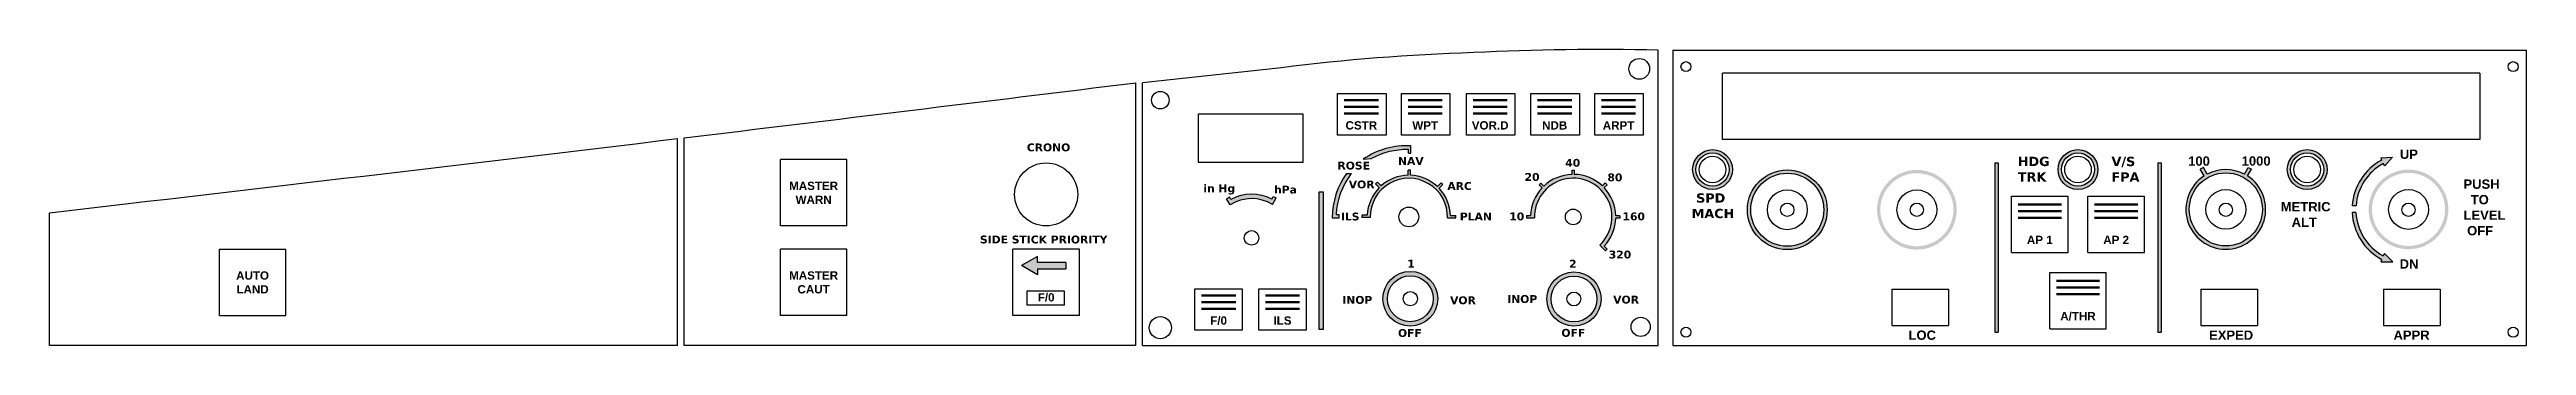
# Model space of a CAD drawing. Header units: millimetres. Extents: x -710 to 7903, y -55 to 3601.
# Drawn here: x 1903 to 2649, y 1146 to 1235 of the extents above; entities that cross this region are included whole.
import ezdxf

# ---------------------------------------------------------------- set-up
doc = ezdxf.new("R2010")
doc.units = ezdxf.units.MM
doc.styles.get("Standard").update_dxf_attribs({"font": 'sanss___.ttf'})

msp = doc.modelspace()

# ---------------------------------------------------------------- texts
at = {"color": 1}
for s, insert, char_height, width, attachment_point in [('{\\fSansSerif|b1|i0|c2|p2;CSTR}', (2298.362651784217, 1212.330497529745), 2.5, 10, 5), ('{\\fSansSerif|b1|i0|c2|p2;WPT}', (2317.578610702747, 1212.330497529745), 2.5, 10, 5), ('{\\fSansSerif|b1|i0|c2|p2;VOR.D}', (2337.134174834667, 1212.330497529745), 2.5, 10, 5), ('{\\fSansSerif|b1|i0|c2|p2;NDB}', (2356.545223109607, 1212.330497529745), 2.5, 10, 5), ('{\\fSansSerif|b1|i0|c2|p2;ARPT}', (2375.784665158044, 1212.330497529745), 2.5, 10, 5), ('{\\fVerdana|b1|i0|c0|p34;CRONO}', (2197.670571032616, 1206.890086637658), 2.3590740411, 13.3459, 1), ('{\\fVerdana|b1|i0|c0|p34;ROSE}', (2291.171486795889, 1201.409066090591), 2.3590740411, 9.692016664758823, 1), ('{\\fVerdana|b1|i0|c0|p34;NAV}', (2309.395470514186, 1202.800756232309), 2.3590740411, 7.496345658190357, 1), ('{\\fVerdana|b1|i0|c0|p34;40}', (2359.729643414136, 1202.250743103164), 2.3590740411, 4.234964896435066, 1), ('{\\fSansSerif|b1|i0|c2|p2;100}', (2547.2509809472, 1202.985360692423), 2.801429043200001, 10.44136090541217, 1), ('{\\fSansSerif|b1|i0|c2|p2;1000}', (2563.356728732752, 1203.028362680867), 2.801429043200001, 11.74653075029636, 1), ('{\\fSansSerif|b1|i0|c2|p2;UP}', (2610.972970420529, 1205.062264265159), 2.801429043200001, 9.136189987358474, 1), ('{\\fSansSerif|b1|i0|c2|p2;MASTER\\PWARN}', (2133.482708255749, 1192.043032958612), 2.5, 10, 5), ('{\\fVerdana|b1|i0|c0|p34;in Hg}', (2250.811302625062, 1194.565917706005), 2.3590740411, 12.82249070081634, 1), ('{\\fVerdana|b1|i0|c0|p34;hPa}', (2272.097797407851, 1194.184747254303), 2.3590740411, 10.20565807242939, 1), ('{\\fVerdana|b1|i0|c0|p34;VOR}', (2294.573943419754, 1195.736035074295), 2.3590740411, 8.019460988817954, 1), ('{\\fVerdana|b1|i0|c0|p34;ARC}', (2324.247408042841, 1195.263384251796), 2.3590740411, 13.29159909576118, 1), ('{\\fVerdana|b1|i0|c0|p34;20}', (2347.498189086624, 1197.983894700802), 2.3590740411, 4.812461003942603, 1), ('{\\fVerdana|b1|i0|c0|p34;80}', (2372.437013571862, 1197.858244293754), 2.3590740411, 4.604172429843741, 1), ('{\\fSansSerif|b1|i0|c2|p2;PUSH\\P  TO\\PLEVEL\\P OFF}', (2630.127015567522, 1196.042401034692), 2.801429043200001, 16.3146262805603, 1), ('{\\fVerdana|b1|i0|c0|p34;ILS}', (2292.194427806455, 1186.066860367534), 2.3590740411, 6.092529333709683, 1), ('{\\fVerdana|b1|i0|c0|p34;PLAN}', (2328.009106380845, 1186.086536951434), 2.3590740411, 5.587409743412765e-14, 1), ('{\\fVerdana|b1|i0|c0|p34;10}', (2342.894197018762, 1186.10237921273), 2.3590740411, 4.619962301439657, 1), ('{\\fVerdana|b1|i0|c0|p34;160}', (2376.983752598067, 1186.107281078333), 2.3590740411, 7.059731933576101, 1), ('{\\fSansSerif|b1|i0|c2|p2;METRIC\\P   ALT}', (2575.134948340495, 1189.243939412355), 2.801429043200001, 18.59867404569233, 1), ('{\\fVerdana|b1|i0|c0|p34;SIDE STICK PRIORITY}', (2183.553168765452, 1179.149385289132), 2.3590740411, 41.08322383445167, 1), ('{\\fSansSerif|b1|i0|c2|p2;AP 1}', (2502.583310110297, 1177.848792556429), 2.5, 10, 5), ('{\\fSansSerif|b1|i0|c2|p2;AP 2}', (2525.583310110297, 1177.848792556429), 2.5, 10, 5), ('{\\fVerdana|b1|i0|c0|p34;1}', (2312.184946332765, 1171.856741753466), 2.3590740411, 1.983998185847633, 1), ('{\\fVerdana|b1|i0|c0|p34;2}', (2360.895991875326, 1171.846154645384), 2.3590740411, 2.936742313468087, 1), ('{\\fVerdana|b1|i0|c0|p34;320}', (2372.839565526246, 1174.620464653415), 2.3590740411, 7.059922246998601, 1), ('{\\fSansSerif|b1|i0|c2|p2;DN}', (2610.908466474001, 1171.997183472133), 2.801429043200001, 10.76765283004829, 1), ('{\\fSansSerif|b1|i0|c2|p2;AUTO\\PLAND}', (1964.597048303964, 1165.04214898864), 2.5, 10, 5), ('{\\fSansSerif|b1|i0|c2|p2;MASTER\\PCAUT}', (2133.482708255749, 1165.042148988647), 2.5, 10, 5), ('{\\fSansSerif|b1|i0|c2|p2;F/0}', (2203.482708255743, 1160.514749842032), 2.5, 10, 5), ('{\\fVerdana|b1|i0|c0|p34;INOP}', (2292.62144299438, 1160.957976397159), 2.3590740411, 13.34585853821721, 1), ('{\\fVerdana|b1|i0|c0|p34;VOR}', (2325.070199723607, 1160.845878622194), 2.3590740411, 11.2523904679224, 1), ('{\\fVerdana|b1|i0|c0|p34;INOP}', (2342.267835931681, 1161.22688587038), 2.3590740411, 13.34585853821721, 1), ('{\\fVerdana|b1|i0|c0|p34;VOR}', (2374.178422023843, 1161.036381286266), 2.3590740411, 11.2523904679224, 1), ('{\\fSansSerif|b1|i0|c2|p2;A/THR}', (2514.083310110297, 1154.84879255643), 2.5, 10, 5), ('{\\fSansSerif|b1|i0|c2|p2;F/0}', (2255.394030015383, 1153.533474042784), 2.5, 10, 5), ('{\\fSansSerif|b1|i0|c2|p2;ILS}', (2274.634173835891, 1153.533474042784), 2.5, 10, 5), ('{\\fVerdana|b1|i0|c0|p34;OFF}', (2309.393582334477, 1150.982115403338), 2.3590740411, 6.685510337099802, 1), ('{\\fVerdana|b1|i0|c0|p34;OFF}', (2358.579832506935, 1151.031969277359), 2.3590740411, 6.685510337099802, 1), ('{\\fSansSerif|b1|i0|c2|p2;LOC}', (2463.080764244995, 1150.55416446597), 2.801429043200001, 10.4414, 1), ('{\\fSansSerif|b1|i0|c2|p2;EXPED}', (2553.543569980965, 1150.55416446597), 2.801429043200001, 10.4414, 1), ('{\\fSansSerif|b1|i0|c2|p2;APPR}', (2609.067309743606, 1150.55416446597), 2.801429043200001, 10.4414, 1)]:
    msp.add_mtext(s, dxfattribs=dict(at, insert=insert, char_height=char_height, width=width, attachment_point=attachment_point))
at = {"color": 5, "char_height": 2.801429043200001, "attachment_point": 1}
for s, insert, width in [('{\\fVerdana|b1|i0|c0|p34;\\C1;HDG\\PTRK}', (2495.982305537207, 1202.893724834555), 12.44559036591949), ('{\\fVerdana|b1|i0|c0|p34;\\C1;V/S\\PFPA}', (2524.175125989974, 1202.86923658085), 12.44559143908944), ('{\\fVerdana|b1|i0|c0|p34;\\C1; SPD\\PMACH}', (2397.790209521797, 1191.873019142053), 13.57700864752123)]:
    msp.add_mtext(s, dxfattribs=dict(at, insert=insert, width=width))

# ---------------------------------------------------------------- hatches: boundary and pattern name
h = msp.add_hatch(color=1)
edge = h.paths.add_edge_path()
edge.add_line((2298.958042026257, 1202.178032038128), (2301.451094450947, 1202.35518552245))
edge.add_arc((2311.95281813794, 1183.197891530912), 21.84692457706874, 88.47758791222412, 118.7308520827053, ccw=False)
edge.add_line((2312.533246727117, 1205.037104340192), (2312.523835826768, 1203.991498684932))
edge.add_line((2312.523835826768, 1203.991498684932), (2313.247761548017, 1203.991498684932))
edge.add_line((2313.247761548017, 1203.991498684932), (2313.26730322275, 1206.162692179475))
edge.add_arc((2311.95281813794, 1183.197891530912), 23.00238987293322, 86.7240143421788, 124.3975392024449)
h = msp.add_hatch(color=1)
h.paths.add_polyline_path([(2404.083310110297, 1204.042390561288), (2404.083310110297, 1205.042390561288, 0.4142135623730951), (2398.083310110297, 1199.042390561288), (2399.083310110297, 1199.042390561288, -0.4142135623730951)])
h.paths.add_polyline_path([(2404.083310110297, 1205.042390561288), (2404.083310110297, 1204.042390561288, -0.4142135623730951), (2409.083310110297, 1199.042390561288), (2410.083310110297, 1199.042390561288, 0.4142135623730951)])
h.paths.add_polyline_path([(2410.083310110297, 1199.042390561288), (2409.083310110297, 1199.042390561288, -0.4142135623730951), (2404.083310110297, 1194.042390561288), (2404.083310110297, 1193.042390561288, 0.4142135623730951)])
h.paths.add_polyline_path([(2399.083310110297, 1199.042390561288), (2398.083310110297, 1199.042390561288, 0.4142135623730951), (2404.083310110297, 1193.042390561288), (2404.083310110297, 1194.042390561288, -0.4142135623730951)])
for points in [[(2490.083310110297, 1201.042390561288), (2489.083310110297, 1201.042390561288), (2489.083310110297, 1150.042390561288), (2490.083310110297, 1150.042390561288)], [(2538.083310110297, 1150.042390561288), (2539.083310110297, 1150.042390561288), (2539.083310110297, 1201.042390561288), (2538.083310110297, 1201.042390561288)], [(2286.896144243132, 1192.290182461262), (2285.669714743337, 1192.290182461263), (2285.669714743337, 1150.823212604221), (2286.896144243132, 1150.823212604221)], [(2209.367038984351, 1171.089814061514), (2200.829958054266, 1171.089814061514), (2200.829958054266, 1172.873648673949), (2196.050597136258, 1170.089814061514), (2200.829958054266, 1167.305979449079), (2200.829958054266, 1169.089814061513), (2209.36703898435, 1169.089814061514)]]:
    msp.add_hatch(color=1).paths.add_polyline_path(points)
h = msp.add_hatch(color=1)
h.paths.add_polyline_path([(2514.083310110297, 1204.042390561288), (2514.083310110297, 1205.042390561288, 0.4142135623730951), (2508.083310110297, 1199.042390561288), (2509.083310110297, 1199.042390561288, -0.4142135623730951)])
h.paths.add_polyline_path([(2514.083310110297, 1205.042390561288), (2514.083310110297, 1204.042390561288, -0.4142135623730951), (2519.083310110297, 1199.042390561288), (2520.083310110297, 1199.042390561288, 0.4142135623730951)])
h.paths.add_polyline_path([(2520.083310110297, 1199.042390561288), (2519.083310110297, 1199.042390561288, -0.4142135623730951), (2514.083310110297, 1194.042390561288), (2514.083310110297, 1193.042390561288, 0.4142135623730951)])
h.paths.add_polyline_path([(2509.083310110297, 1199.042390561288), (2508.083310110297, 1199.042390561288, 0.4142135623730951), (2514.083310110297, 1193.042390561288), (2514.083310110297, 1194.042390561288, -0.4142135623730951)])
h = msp.add_hatch(color=1)
edge = h.paths.add_edge_path()
edge.add_arc((2583.083310110297, 1199.042390561288), 6, 0, 360)
edge = h.paths.add_edge_path(flags=16)
edge.add_arc((2583.083310110297, 1199.042390561288), 5, 0, 360)
h = msp.add_hatch(color=1)
h.paths.add_polyline_path([(2597.750592749964, 1186.05760543545), (2596.60125292518, 1186.05760543545, 0.2617742347375761), (2605.498916233424, 1171.968646896563), (2605.330166084302, 1171.261018002573), (2608.849801866396, 1171.261274845619), (2606.38291101, 1173.771710187784), (2605.926099330316, 1173.043040888939, -0.258511342931139)])
h.paths.add_polyline_path([(2596.620658917868, 1188.118594199206), (2597.771409267905, 1188.118594199206, -0.2531308849025455), (2605.926099330316, 1200.813539942273), (2606.417950504739, 1200.108048425674), (2608.759301015787, 1202.735958981415), (2605.243852103126, 1202.564334254073), (2605.448477054147, 1201.860565852452, 0.255850876918767)])
h = msp.add_hatch(color=1)
edge = h.paths.add_edge_path()
edge.add_arc((2312.603244113617, 1184.462735170721), 21.84692457706874, 142.2335688719517, 177.2953072514814)
edge.add_line((2290.780656717583, 1185.493653605215), (2291.661341625731, 1185.488681296172))
edge.add_line((2291.661341625731, 1185.488681296173), (2291.678836310774, 1184.492090548895))
edge.add_line((2291.678836310774, 1184.492090548895), (2289.600890936288, 1184.503822538941))
edge.add_arc((2312.603244113617, 1184.462735170721), 23.00238987293322, 144.3759360699913, 179.897656980204, ccw=False)
edge.add_line((2293.905608874151, 1197.860808775472), (2295.332945007175, 1197.842753192015))
h = msp.add_hatch(color=1)
edge = h.paths.add_edge_path()
edge.add_line((2300.138731830526, 1185.327850111451), (2298.565480608859, 1185.346751013617))
edge.add_arc((2312.665143082857, 1184.767749478628), 14.1115457926554, 177.6484745229684, 180.5879819841176)
edge.add_line((2298.554340349644, 1184.622936210897), (2301.023775719241, 1184.593268630994))
edge.add_arc((2312.665143082857, 1184.767749478628), 11.64267484991538, -1.5469983685683246, 180.8586850141013, ccw=False)
edge.add_line((2324.303574367997, 1184.453432947184), (2326.773187943017, 1184.453432947184))
edge.add_arc((2312.665143082857, 1184.767749478628), 14.1115457926554, 358.723704661415, 361.6632121225643)
edge.add_line((2326.770743707732, 1185.177329348424), (2325.197378953273, 1185.177329348424))
edge.add_arc((2312.665143082857, 1184.767749478628), 12.53892705064719, 1.871880504330658, 43.40593156544769)
edge.add_line((2321.774717924112, 1193.384032772081), (2322.881847357532, 1194.501950957026))
edge.add_arc((2312.665143082857, 1184.767749478628), 14.1115457926554, 43.61459994721569, 46.55410740836492)
edge.add_line((2322.369219332881, 1195.013071766967), (2321.262305784644, 1193.895371570962))
edge.add_arc((2312.665143082857, 1184.767749478628), 12.53892705064719, 46.71421066988881, 87.6124467758218)
edge.add_line((2313.187497305494, 1197.295791530263), (2313.201657691052, 1198.869092561235))
edge.add_arc((2312.665143082857, 1184.767749478628), 14.1115457926554, 87.82111515758584, 90.76062261873506)
edge.add_line((2312.477812606915, 1198.878051812419), (2312.463654982567, 1197.305057567962))
edge.add_arc((2312.665143082857, 1184.767749478628), 12.53892705064719, 90.92072588025849, 131.9665556192086)
edge.add_line((2304.280403843067, 1194.090884115764), (2303.190648616257, 1195.22574542721))
edge.add_arc((2312.665143082857, 1184.767749478628), 14.1115457926554, 132.1752240009748, 135.114731462124)
edge.add_line((2302.666812274365, 1194.726118105173), (2303.756355003884, 1193.5914780865))
edge.add_arc((2312.665143082857, 1184.767749478628), 12.53892705064719, 135.2748347236487, 177.4398061412016)
h = msp.add_hatch(color=1)
edge = h.paths.add_edge_path()
edge.add_line((2348.061980962897, 1185.177329348423), (2349.324247994291, 1185.177329348424))
edge.add_arc((2362.132632319415, 1184.767749478628), 12.8149313181858, 136.8009971034348, 178.1684494035978, ccw=False)
edge.add_line((2352.790796763113, 1193.540011052979), (2351.898715276836, 1194.433044468024))
edge.add_line((2351.898715276836, 1194.433044468024), (2352.410860218641, 1194.944643489044))
edge.add_line((2352.410860218641, 1194.944643489044), (2353.30103937638, 1194.053514432489))
edge.add_arc((2362.132632319415, 1184.767749478628), 12.8149313181858, 91.89138336650109, 133.5639909175042, ccw=False)
edge.add_line((2361.709677150666, 1197.57569910435), (2361.708358992156, 1198.837965447482))
edge.add_line((2361.708358992156, 1198.837965447482), (2362.432254998683, 1198.838721397038))
edge.add_line((2362.432254998683, 1198.838721397038), (2362.433570346273, 1197.579146787033))
edge.add_arc((2362.132632319415, 1184.767749478628), 12.8149313181858, 46.761469991794286, 88.65437718057132, ccw=False)
edge.add_line((2370.911336534845, 1194.103531019977), (2371.804985164936, 1194.994996209696))
edge.add_line((2371.804985164936, 1194.994996209696), (2372.31623074659, 1194.482498448759))
edge.add_line((2372.31623074659, 1194.482498448759), (2371.424487786909, 1193.592934273351))
edge.add_arc((2362.132632319415, 1184.767749478628), 12.8149313181858, 1.6475024252832782, 43.52446380586389, ccw=False)
edge.add_line((2374.942266232028, 1185.136183617458), (2376.204526751059, 1185.132128911492))
edge.add_line((2376.204526751059, 1185.132128911492), (2376.202201421328, 1184.408236245023))
edge.add_line((2376.202201421328, 1184.408236245023), (2374.942632623003, 1184.412282304489))
edge.add_arc((2362.132632319415, 1184.767749478628), 12.8149313181858, 316.64453830124387, 358.4104962393536, ccw=False)
edge.add_line((2371.450478474208, 1175.970010693836), (2372.34484144776, 1175.083080707959))
edge.add_line((2372.34484144776, 1175.083080707959), (2371.835109773474, 1174.569077186613))
edge.add_line((2371.835109773474, 1174.569077186613), (2370.125766478817, 1176.264214249555))
edge.add_arc((2362.132632319415, 1184.767749478628), 11.67048863939656, 313.2278543330047, 541.5433105788012)
edge.add_line((2350.466377127609, 1184.453432947186), (2348.061980962897, 1184.453432947185))
edge.add_line((2348.061980962897, 1184.453432947186), (2348.061980962897, 1185.177329348424))
h = msp.add_hatch(color=1)
edge = h.paths.add_edge_path(flags=16)
edge.add_arc((2426.583310110297, 1186.928290415606), 11, 0, 360)
edge = h.paths.add_edge_path()
edge.add_arc((2426.583310110297, 1186.928290415606), 12, 0, 360)
h = msp.add_hatch(color=1)
edge = h.paths.add_edge_path(flags=16)
edge.add_arc((2465.583310110297, 1186.928290415606), 11, 0, 360)
edge = h.paths.add_edge_path()
edge.add_arc((2465.583310110297, 1186.928290415606), 12, 0, 360)
h = msp.add_hatch(color=1)
edge = h.paths.add_edge_path(flags=16)
edge.add_arc((2558.583310110297, 1187.042390561288), 11, 0, 360)
edge = h.paths.add_edge_path()
edge.add_line((2552.998464428514, 1197.663572167431), (2551.848546119683, 1199.664397427142))
edge.add_line((2551.848546119683, 1199.664397427142), (2550.869175216122, 1199.118650395092))
edge.add_line((2550.869175216122, 1199.118650395092), (2552.031626190155, 1197.096018653203))
edge.add_arc((2558.583310110297, 1187.042390561288), 12, 123.0912252897021, 416.9087747103023)
edge.add_line((2565.134994030439, 1197.096018653204), (2566.297445004471, 1199.118650395092))
edge.add_line((2566.297445004471, 1199.118650395092), (2565.31807410091, 1199.664397427142))
edge.add_line((2565.31807410091, 1199.664397427142), (2564.168155792079, 1197.663572167432))
edge.add_arc((2558.583310110297, 1187.042390561288), 12, 62.26364113838112, 117.7363588616276)
h = msp.add_hatch(color=1)
edge = h.paths.add_edge_path(flags=16)
edge.add_arc((2613.583310110297, 1187.023688168689), 11, 0, 360)
edge = h.paths.add_edge_path()
edge.add_arc((2613.583310110297, 1187.023688168689), 12, 0, 360)
h = msp.add_hatch(color=1)
edge = h.paths.add_edge_path()
edge.add_line((2258.639656800955, 1190.711950010859), (2257.758721635862, 1190.215918322819))
edge.add_line((2257.758721635862, 1190.215918322819), (2258.883295095797, 1188.376533320971))
edge.add_arc((2265.325776408388, 1178.445315780006), 11.83784808607721, 57.85782101800601, 122.97188280811429, ccw=False)
edge.add_line((2271.62377266838, 1188.468782765943), (2272.757970787846, 1190.479239773783))
edge.add_line((2272.757970787846, 1190.479239773783), (2271.860167521314, 1190.944044566399))
edge.add_line((2271.860167521314, 1190.944044566399), (2271.401485295227, 1190.130993583525))
edge.add_arc((2265.325776408388, 1178.445315780006), 13.1707746243446, 62.52882421112632, 118.4202125991943)
edge.add_line((2259.057350389662, 1190.028758249887), (2258.639656800955, 1190.711950010859))
h = msp.add_hatch(color=1)
edge = h.paths.add_edge_path()
edge.add_arc((2313.094199822896, 1160.125036940756), 8.24633712981387, 0, 360)
edge = h.paths.add_edge_path(flags=16)
edge.add_arc((2313.094199822896, 1160.125036940756), 6.908921725760542, 0, 360)
h = msp.add_hatch(color=1)
edge = h.paths.add_edge_path(flags=16)
edge.add_arc((2362.355359689907, 1160.057336834334), 6.898644365194061, 0, 360)
edge = h.paths.add_edge_path()
edge.add_arc((2362.355359689907, 1160.057336834334), 8.150397228294633, 0, 360)

# ---------------------------------------------------------------- linework, layer by layer
at = {"color": 5}
for p, q in [((2387.702733985218, 1146.042968357387), (2387.702733985218, 1235.042955664485)), ((2392.083310110297, 1235.042955664485), (2392.083310110297, 1146.042390561288)), ((2392.083310110297, 1235.042955664485), (2649.083310110297, 1235.042955664485)), ((2649.083310110297, 1146.042390561288), (2649.083310110297, 1235.042955664485)), ((2230.482708255748, 1146.042968357387), (2230.482708255749, 1225.197055684428)), ((2274.303703137005, 1229.702574828565), (2232.482708255749, 1225.197055684428)), ((2232.482708255748, 1146.042968357387), (2232.482708255749, 1225.197055684428)), ((2407.083310110297, 1208.042390561288), (2407.083310110297, 1228.042390561288)), ((2635.083310110297, 1228.042390561288), (2407.083310110297, 1228.042390561288)), ((2635.083310110297, 1228.042390561288), (2635.083310110297, 1208.042390561288)), ((2092.482708255748, 1146.042968357389), (2092.482708255749, 1208.352406198948)), ((2094.482708255748, 1146.042968357389), (2094.482708255749, 1208.593183074062)), ((2635.083310110297, 1208.042390561288), (2407.083310110297, 1208.042390561288)), ((2123.482708255748, 1182.043032958612), (2123.482708255748, 1202.043032958612)), ((2143.482708255749, 1202.043032958612), (2123.482708255749, 1202.043032958612)), ((2143.482708255749, 1182.043032958612), (2143.482708255749, 1202.043032958612)), ((1903.482708255749, 1146.042968357387), (1903.482708255749, 1186.042968357393)), ((2494.083310110297, 1191.042390561288), (2511.083310110297, 1191.042390561288)), ((2494.083310110297, 1174.042390561288), (2494.083310110297, 1191.042390561288)), ((2511.083310110297, 1174.042390561288), (2511.083310110297, 1191.042390561288)), ((2517.083310110297, 1174.042390561288), (2517.083310110297, 1191.042390561288)), ((2517.083310110297, 1191.042390561288), (2534.083310110297, 1191.042390561288)), ((2534.083310110297, 1174.042390561288), (2534.083310110297, 1191.042390561288)), ((2143.482708255749, 1182.043032958612), (2123.482708255749, 1182.043032958612)), ((1954.597048303964, 1155.04214898864), (1954.597048303964, 1175.04214898864)), ((1954.597048303964, 1175.04214898864), (1974.597048303964, 1175.042148988641)), ((1954.597048303964, 1155.04214898864), (1954.597048303964, 1175.04214898864)), ((1954.597048303964, 1175.04214898864), (1974.597048303964, 1175.042148988641)), ((1974.597048303965, 1155.042148988641), (1974.597048303965, 1175.042148988641)), ((1974.597048303965, 1155.042148988641), (1974.597048303965, 1175.042148988641)), ((2123.482708255748, 1155.042148988647), (2123.482708255748, 1175.042148988647)), ((2143.482708255749, 1175.042148988647), (2123.482708255749, 1175.042148988647)), ((2143.482708255749, 1155.042148988647), (2143.482708255749, 1175.042148988646)), ((2193.482708255743, 1155.042148988647), (2193.482708255743, 1175.042148988647)), ((2213.482708255744, 1175.042148988647), (2193.482708255744, 1175.042148988647)), ((2213.482708255744, 1155.042148988647), (2213.482708255744, 1175.042148988646)), ((2494.083310110297, 1174.042390561288), (2511.083310110297, 1174.042390561288)), ((2517.083310110297, 1174.042390561288), (2534.083310110297, 1174.042390561288)), ((2505.583310110297, 1168.042390561288), (2522.583310110297, 1168.042390561288)), ((2505.583310110297, 1151.042390561288), (2505.583310110297, 1168.042390561288)), ((2522.583310110297, 1151.042390561288), (2522.583310110297, 1168.042390561288)), ((2458.083310110297, 1163.042390561288), (2458.083310110297, 1152.042390561288)), ((2458.083310110297, 1163.042390561288), (2475.083310110297, 1163.042390561288)), ((2475.083310110297, 1163.042390561288), (2475.083310110297, 1152.042390561288)), ((2551.083310110297, 1163.042390561288), (2551.083310110297, 1152.042390561288)), ((2551.083310110297, 1163.042390561288), (2568.083310110297, 1163.042390561288)), ((2568.083310110297, 1163.042390561288), (2568.083310110297, 1152.042390561288)), ((2606.083310110297, 1163.042390561288), (2606.083310110297, 1152.042390561288)), ((2606.083310110297, 1163.042390561288), (2623.083310110297, 1163.042390561288)), ((2623.083310110297, 1163.042390561288), (2623.083310110297, 1152.042390561288)), ((1954.597048303964, 1155.04214898864), (1974.597048303964, 1155.042148988641)), ((1954.597048303964, 1155.04214898864), (1974.597048303964, 1155.042148988641)), ((2143.482708255749, 1155.042148988647), (2123.482708255749, 1155.042148988647)), ((2213.482708255744, 1155.042148988647), (2193.482708255744, 1155.042148988647)), ((2458.083310110297, 1152.042390561288), (2475.083310110297, 1152.042390561288)), ((2505.583310110297, 1151.042390561288), (2522.583310110297, 1151.042390561288)), ((2551.083310110297, 1152.042390561288), (2568.083310110297, 1152.042390561288)), ((2606.083310110297, 1152.042390561288), (2623.083310110297, 1152.042390561288)), ((2092.482708255748, 1146.042968357387), (1903.482708255749, 1146.042968357387)), ((2230.482708255749, 1146.042968357387), (2094.482708255748, 1146.042968357387)), ((2232.482708255748, 1146.042968357387), (2387.702733985218, 1146.042968357387)), ((2392.083310110297, 1146.042390561288), (2649.083310110297, 1146.042390561288))]:
    msp.add_line(p, q, dxfattribs=at)
at = {"color": 1, "lineweight": 80}
for p, q in [((2303.502059442659, 1219.924402780404), (2293.223244125775, 1219.924402780404)), ((2303.502059442659, 1217.924402780404), (2293.223244125775, 1217.924402780404)), ((2303.502059442659, 1215.924402780404), (2293.223244125775, 1215.924402780404)), ((2322.718018361189, 1219.924402780404), (2312.439203044305, 1219.924402780404)), ((2322.718018361189, 1217.924402780404), (2312.439203044305, 1217.924402780404)), ((2322.718018361189, 1215.924402780404), (2312.439203044305, 1215.924402780404)), ((2342.273582493109, 1219.924402780404), (2331.994767176225, 1219.924402780404)), ((2342.273582493109, 1217.924402780404), (2331.994767176225, 1217.924402780404)), ((2342.273582493109, 1215.924402780404), (2331.994767176225, 1215.924402780404)), ((2361.684630768049, 1219.924402780404), (2351.405815451165, 1219.924402780404)), ((2361.684630768049, 1217.924402780404), (2351.405815451165, 1217.924402780404)), ((2361.684630768049, 1215.924402780404), (2351.405815451165, 1215.924402780404)), ((2380.924072816486, 1219.924402780404), (2370.645257499602, 1219.924402780404)), ((2380.924072816486, 1217.924402780404), (2370.645257499602, 1217.924402780404)), ((2380.924072816486, 1215.924402780404), (2370.645257499602, 1215.924402780404)), ((2496.083310110297, 1188.5253866617), (2509.083310110297, 1188.5253866617)), ((2496.083310110297, 1186.5253866617), (2509.083310110297, 1186.5253866617)), ((2519.083310110298, 1188.5253866617), (2532.083310110297, 1188.5253866617)), ((2519.083310110298, 1186.5253866617), (2532.083310110297, 1186.5253866617)), ((2496.083310110297, 1184.5253866617), (2509.083310110297, 1184.5253866617)), ((2519.083310110298, 1184.5253866617), (2532.083310110297, 1184.5253866617)), ((2507.583310110298, 1165.5253866617), (2520.583310110297, 1165.5253866617)), ((2507.583310110298, 1163.5253866617), (2520.583310110297, 1163.5253866617)), ((2260.533437673825, 1161.127379293443), (2250.254622356941, 1161.127379293443)), ((2260.533437673825, 1159.127379293443), (2250.254622356941, 1159.127379293443)), ((2260.533437673825, 1157.127379293443), (2250.254622356941, 1157.127379293443)), ((2279.773581494333, 1161.127379293443), (2269.494766177449, 1161.127379293443)), ((2279.773581494333, 1159.127379293443), (2269.494766177449, 1159.127379293443)), ((2279.773581494333, 1157.127379293443), (2269.494766177449, 1157.127379293443)), ((2507.583310110298, 1161.5253866617), (2520.583310110297, 1161.5253866617))]:
    msp.add_line(p, q, dxfattribs=at)
at = {"color": 1}
for p, q in [((2298.958042026257, 1202.178032038128), (2301.451094450947, 1202.35518552245)), ((2312.523835826768, 1203.991498684932), (2312.533246727117, 1205.037104340192)), ((2312.523835826768, 1203.991498684932), (2313.247761548017, 1203.991498684932)), ((2313.247761548017, 1203.991498684932), (2313.26730322275, 1206.162692179475)), ((2489.083310110297, 1201.042390561288), (2489.083310110297, 1150.042390561288)), ((2489.083310110297, 1201.042390561288), (2490.083310110297, 1201.042390561288)), ((2490.083310110297, 1201.042390561288), (2490.083310110297, 1150.042390561288)), ((2538.083310110297, 1201.042390561288), (2538.083310110297, 1150.042390561288)), ((2538.083310110297, 1201.042390561288), (2539.083310110297, 1201.042390561288)), ((2539.083310110297, 1201.042390561288), (2539.083310110297, 1150.042390561288)), ((2605.243852103126, 1202.564334254073), (2608.759301015787, 1202.735958981415)), ((2605.243852103126, 1202.564334254073), (2605.448477054147, 1201.860565852452)), ((2606.417950504739, 1200.108048425674), (2605.926099330316, 1200.813539942274)), ((2606.417950504739, 1200.108048425674), (2608.759301015787, 1202.735958981415)), ((2293.905608874151, 1197.860808775472), (2295.332945007175, 1197.842753192015)), ((2303.756355003884, 1193.5914780865), (2302.666812274365, 1194.726118105173)), ((2304.280403843067, 1194.090884115764), (2303.190648616257, 1195.22574542721)), ((2312.463654982567, 1197.305057567962), (2312.477812606915, 1198.878051812419)), ((2313.187497305494, 1197.295791530263), (2313.201657691052, 1198.869092561235)), ((2321.262305784644, 1193.895371570962), (2322.369219332881, 1195.013071766967)), ((2321.774717924112, 1193.384032772081), (2322.881847357532, 1194.501950957026)), ((2351.898715276836, 1194.433044468024), (2352.410860218641, 1194.944643489044)), ((2351.898715276836, 1194.433044468024), (2352.790796763113, 1193.540011052979)), ((2352.410860218641, 1194.944643489044), (2353.30103937638, 1194.053514432489)), ((2361.708358992156, 1198.837965447482), (2362.432254998683, 1198.838721397038)), ((2361.708358992156, 1198.837965447482), (2361.709677150666, 1197.57569910435)), ((2362.432254998683, 1198.838721397038), (2362.433570346273, 1197.579146787033)), ((2371.804985164936, 1194.994996209696), (2370.911336534845, 1194.103531019977)), ((2372.31623074659, 1194.482498448759), (2371.424487786909, 1193.592934273351)), ((2371.804985164936, 1194.994996209696), (2372.31623074659, 1194.482498448759)), ((2551.848546119683, 1199.664397427142), (2550.869175216122, 1199.118650395092)), ((2552.031626190155, 1197.096018653203), (2550.869175216122, 1199.118650395092)), ((2552.998464428514, 1197.663572167431), (2551.848546119683, 1199.664397427142)), ((2564.168155792079, 1197.663572167432), (2565.31807410091, 1199.664397427142)), ((2565.134994030439, 1197.096018653204), (2566.297445004471, 1199.118650395092)), ((2565.31807410091, 1199.664397427142), (2566.297445004471, 1199.118650395092)), ((2258.639656800955, 1190.711950010859), (2257.758721635862, 1190.215918322819)), ((2258.883295095797, 1188.376533320971), (2257.758721635862, 1190.215918322819)), ((2259.057350389662, 1190.028758249887), (2258.639656800955, 1190.711950010859)), ((2271.401485295227, 1190.130993583525), (2271.860167521314, 1190.944044566399)), ((2271.62377266838, 1188.468782765943), (2272.757970787846, 1190.479239773783)), ((2271.860167521314, 1190.944044566399), (2272.757970787846, 1190.479239773783)), ((2597.750592749964, 1186.05760543545), (2596.60125292518, 1186.05760543545)), ((2597.771409267906, 1188.118594199206), (2596.620658917868, 1188.118594199206)), ((2289.600890936288, 1184.503822538941), (2291.678836310774, 1184.492090548895)), ((2290.780656717583, 1185.493653605215), (2291.661341625731, 1185.488681296172)), ((2291.678836310774, 1184.492090548895), (2291.661341625731, 1185.488681296173)), ((2301.023775719241, 1184.593268630994), (2298.554340349644, 1184.622936210897)), ((2300.138731830526, 1185.327850111451), (2298.565480608859, 1185.346751013617)), ((2324.303574367997, 1184.453432947184), (2326.773187943017, 1184.453432947184)), ((2325.197378953273, 1185.177329348424), (2326.770743707732, 1185.177329348424)), ((2348.061980962897, 1185.177329348424), (2348.061980962897, 1184.453432947186)), ((2348.061980962897, 1185.177329348423), (2349.324247994291, 1185.177329348424)), ((2348.061980962897, 1184.453432947185), (2350.466377127609, 1184.453432947186)), ((2376.204526751059, 1185.132128911492), (2374.942266232028, 1185.136183617458)), ((2376.202201421328, 1184.408236245023), (2374.942632623003, 1184.412282304489)), ((2376.204526751059, 1185.132128911492), (2376.202201421328, 1184.408236245023)), ((2200.829958054266, 1172.873648673949), (2196.050597136258, 1170.089814061514)), ((2200.829958054266, 1171.089814061514), (2200.829958054266, 1172.873648673949)), ((2209.36703898435, 1171.089814061514), (2200.829958054266, 1171.089814061514)), ((2209.36703898435, 1171.089814061514), (2209.36703898435, 1169.089814061514)), ((2371.835109773474, 1174.569077186613), (2370.125766478817, 1176.264214249555)), ((2372.34484144776, 1175.083080707959), (2371.450478474208, 1175.970010693836)), ((2371.835109773474, 1174.569077186613), (2372.34484144776, 1175.083080707959)), ((2605.330166084302, 1171.261018002573), (2605.498916233424, 1171.968646896564)), ((2605.330166084302, 1171.261018002573), (2608.849801866396, 1171.261274845618)), ((2606.38291101, 1173.771710187784), (2605.926099330316, 1173.043040888939)), ((2606.38291101, 1173.771710187784), (2608.849801866396, 1171.261274845618)), ((2200.829958054266, 1167.305979449078), (2196.050597136258, 1170.089814061514)), ((2200.829958054266, 1169.089814061514), (2200.829958054266, 1167.305979449078)), ((2200.829958054266, 1169.089814061514), (2209.36703898435, 1169.089814061514)), ((2489.083310110297, 1150.042390561288), (2490.083310110297, 1150.042390561288)), ((2538.083310110297, 1150.042390561288), (2539.083310110297, 1150.042390561288))]:
    msp.add_line(p, q, dxfattribs=at)
at = {"color": 5}
for points in [[(2249.320046812267, 1215.8670121237), (2280.754132947578, 1215.8670121237), (2280.754132947578, 1201.207407986192), (2249.320046812267, 1201.207407986192)], [(2291.223244125775, 1221.953061317806), (2305.811376960501, 1221.953061317806), (2305.811376960501, 1209.419467141751), (2291.223244125775, 1209.419467141751)], [(2310.439203044305, 1221.953061317806), (2325.027335879031, 1221.953061317806), (2325.027335879031, 1209.419467141751), (2310.439203044305, 1209.419467141751)], [(2329.994767176225, 1221.953061317806), (2344.582900010952, 1221.953061317806), (2344.582900010952, 1209.419467141751), (2329.994767176225, 1209.419467141751)], [(2349.405815451165, 1221.953061317806), (2363.993948285891, 1221.953061317806), (2363.993948285891, 1209.419467141751), (2349.405815451165, 1209.419467141751)], [(2368.645257499602, 1221.953061317806), (2383.233390334328, 1221.953061317806), (2383.233390334328, 1209.419467141751), (2368.645257499602, 1209.419467141751)], [(2248.254622356941, 1163.127379293443), (2262.533437673825, 1163.127379293443), (2262.533437673825, 1150.62244365479), (2248.254622356941, 1150.62244365479)], [(2267.494766177449, 1163.127379293443), (2281.773581494333, 1163.127379293443), (2281.773581494333, 1150.62244365479), (2267.494766177449, 1150.62244365479)]]:
    msp.add_lwpolyline(points, close=True, dxfattribs=at)
at = {"color": 1}
for points in [[(2285.669714743337, 1192.290182461263), (2286.896144243132, 1192.290182461263), (2286.896144243132, 1150.823212604221), (2285.669714743337, 1150.823212604221)], [(2197.725554051631, 1162.529401092031), (2208.901384399385, 1162.529401092031), (2208.901384399385, 1158.186153636181), (2197.725554051631, 1158.186153636181)]]:
    msp.add_lwpolyline(points, close=True, dxfattribs=at)
for centre, radius in [((2382.01633392205, 1229.35841701424), 3.125902222517611), ((2237.848070551629, 1219.93910881045), 2.644995222152815), ((2312.665143082857, 1184.767749478628), 2.984510994812743), ((2362.132632319415, 1184.767749478628), 2.353669884359123), ((2265.325776408388, 1178.445315780006), 2.192645083346349), ((2313.094199822896, 1160.125036940756), 2.156048456516133), ((2362.355359689907, 1160.057336834334), 2.088348350094083), ((2237.848070551629, 1151.409695174853), 3.366358602761875), ((2382.455967890016, 1151.650147715015), 2.885447762314294)]:
    msp.add_circle(centre, radius)
at = {"color": 5}
for centre, radius in [((2396.083310110297, 1230.042390561288), 1.5), ((2645.083310110297, 1230.042390561288), 1.5), ((2203.482708255749, 1191.543032958612), 9.5), ((2404.083310110297, 1199.042390561288), 4), ((2514.083310110297, 1199.042390561288), 4), ((2583.083310110297, 1199.042390561288), 4), ((2558.583310110297, 1187.042390561288), 6), ((2613.583310110297, 1187.023688168689), 6), ((2426.583310110297, 1186.928290415606), 6), ((2426.583310110297, 1186.928290415606), 2), ((2465.583310110297, 1186.928290415606), 6), ((2465.583310110297, 1186.928290415606), 2), ((2558.583310110297, 1186.928290415606), 2), ((2613.583310110297, 1186.928290415606), 2), ((2396.083310110297, 1150.042390561288), 1.5), ((2645.083310110297, 1150.042390561288), 1.5)]:
    msp.add_circle(centre, radius, dxfattribs=at)
at = {"color": 1}
for centre, radius in [((2404.083310110297, 1199.042390561288), 6), ((2404.083310110297, 1199.042390561288), 5), ((2514.083310110297, 1199.042390561288), 6), ((2514.083310110297, 1199.042390561288), 5), ((2583.083310110297, 1199.042390561288), 6), ((2583.083310110297, 1199.042390561288), 5), ((2426.583310110297, 1186.928290415606), 12), ((2426.583310110297, 1186.928290415606), 11), ((2558.583310110297, 1187.042390561288), 11), ((2313.094199822896, 1160.125036940756), 8.24633712981387), ((2313.094199822896, 1160.125036940756), 6.908921725760542), ((2362.355359689907, 1160.057336834334), 8.150397228294633), ((2362.355359689907, 1160.057336834334), 6.898644365194061)]:
    msp.add_circle(centre, radius, dxfattribs=at)
at = {"color": 5}
for centre, radius, start, end in [((2352.735722234737, 603.8800555569005), 630.7181678430386, 91.87529487204205, 97.14342344390879), ((2371.705426118222, 388.6382775881586), 846.5558415890127, 88.91722112251284, 92.68015599049961), ((-2869.01417906633, 42429.18292315573), 41518.3491949112, 276.8661022770381, 277.0551774135484), ((-2869.01417906633, 42429.18292315573), 41518.3491949112, 276.6006892437387, 276.863322325925)]:
    msp.add_arc(centre, radius, start, end, dxfattribs=at)
at = {"color": 1}
for centre, radius, start, end in [((2311.95281813794, 1183.197891530912), 23.00238987293322, 86.7240143421788, 124.3975392024449), ((2311.95281813794, 1183.197891530912), 21.84692457706874, 88.47758791222405, 118.7308520827053), ((2613.583310110297, 1186.928290415606), 17.00436292759204, 118.5807476912792, 175.9860182584141), ((2613.583310110297, 1186.928290415606), 15.85663997657975, 118.8751398171576, 175.6949519761066), ((2312.603244113617, 1184.462735170721), 23.00238987293322, 144.3759360699913, 179.897656980204), ((2312.603244113617, 1184.462735170721), 21.84692457706874, 142.2335688719517, 177.2953072514814), ((2312.665143082857, 1184.767749478628), 12.53892705064719, 135.2748347236487, 177.4398061412016), ((2312.665143082857, 1184.767749478628), 11.64267484991538, 358.4530016314317, 180.8586850141013), ((2312.665143082857, 1184.767749478628), 14.1115457926554, 132.1752240009748, 135.114731462124), ((2312.665143082857, 1184.767749478628), 12.53892705064719, 90.92072588025849, 131.9665556192086), ((2312.665143082857, 1184.767749478628), 14.1115457926554, 87.82111515758584, 90.76062261873506), ((2312.665143082857, 1184.767749478628), 12.53892705064719, 46.71421066988881, 87.6124467758218), ((2312.665143082857, 1184.767749478628), 12.53892705064719, 1.871880504330658, 43.40593156544769), ((2312.665143082857, 1184.767749478628), 14.1115457926554, 43.61459994721569, 46.55410740836492), ((2362.132632319415, 1184.767749478628), 12.8149313181858, 136.8009971034348, 178.1684494035978), ((2362.132632319415, 1184.767749478628), 11.67048863939656, 313.2278543330047, 181.5433105788012), ((2362.132632319415, 1184.767749478628), 12.8149313181858, 91.89138336650117, 133.5639909175042), ((2362.132632319415, 1184.767749478628), 12.8149313181858, 46.76146999179434, 88.65437718057132), ((2362.132632319415, 1184.767749478628), 12.8149313181858, 1.647502425283352, 43.52446380586389), ((2558.583310110297, 1187.042390561288), 12, 123.0912252897021, 56.9087747103023), ((2558.583310110297, 1187.042390561288), 12, 62.26364113838112, 117.7363588616276), ((2265.325776408388, 1178.445315780006), 11.83784808607721, 57.85782101800592, 122.9718828081143), ((2265.325776408388, 1178.445315780006), 13.1707746243446, 62.52882421112632, 118.4202125991943), ((2613.583310110297, 1186.928290415606), 17.00436292759204, 182.9350349366848, 241.6126122168721), ((2613.583310110297, 1186.928290415606), 15.85663997657975, 183.1476830853869, 241.1248601828416), ((2312.665143082857, 1184.767749478628), 14.1115457926554, 177.6484745229684, 180.5879819841176), ((2312.665143082857, 1184.767749478628), 14.1115457926554, 358.723704661415, 1.663212122564252), ((2362.132632319415, 1184.767749478628), 12.8149313181858, 316.6445383012438, 358.4104962393536)]:
    msp.add_arc(centre, radius, start, end, dxfattribs=at)

msp.set_redraw_order([(e.dxf.handle, doc.entitydb.next_handle()) for e in msp.query("TEXT MTEXT ATTDEF DIMENSION ARC_DIMENSION")])  # texts and dimensions are drawn at this point

doc.saveas('drawing.dxf')
